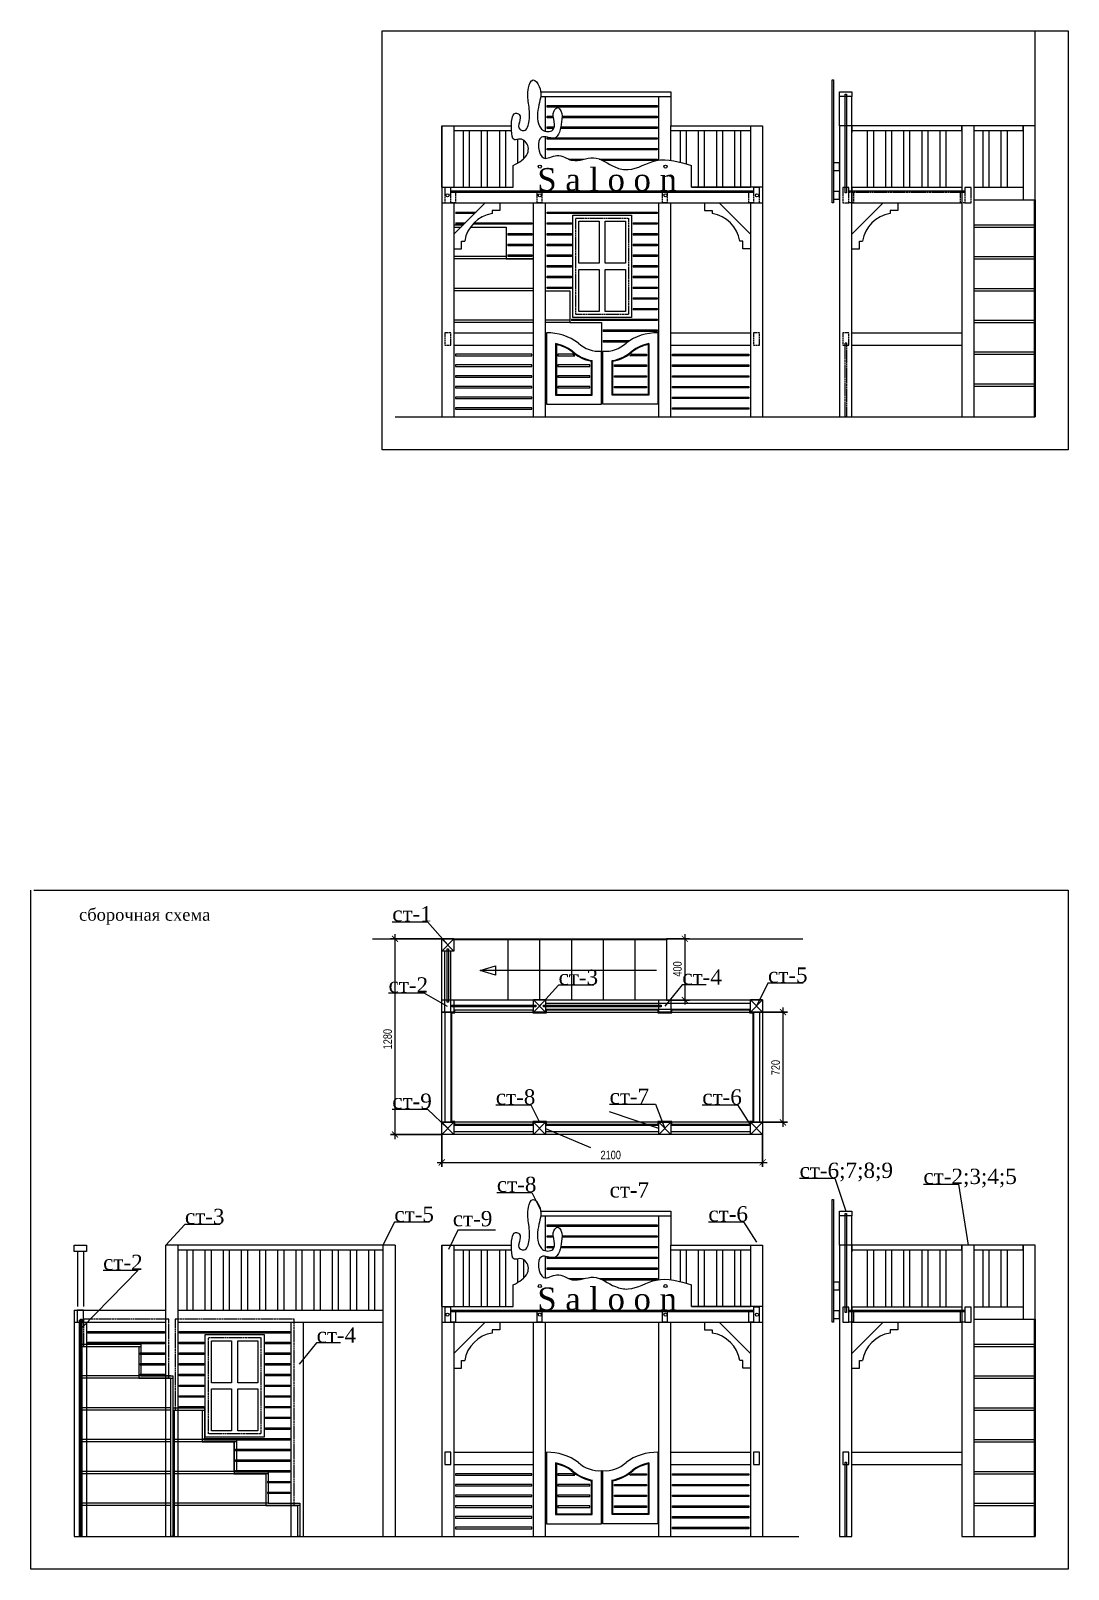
# Model space of a CAD drawing. Header units: millimetres. Extents: x -5205 to 16433, y 55921 to 73570.
# Drawn here: x 9643 to 16433, y 63508 to 73570 of the extents above; entities that cross this region are included whole.
import ezdxf

# ---------------------------------------------------------------- set-up
doc = ezdxf.new("R2010")
doc.units = ezdxf.units.MM
doc.linetypes.add('ACAD_ISO02W100', pattern=[15, 12, -3])
for name, color, linetype, lineweight in [('Невидимый контур', 141, 'ACAD_ISO02W100', 15), ('Размеры', 7, 'Continuous', 15), ('Размеры @ 20', 7, 'Continuous', 15)]:
    doc.layers.add(name, color=color, linetype=linetype, lineweight=lineweight)
doc.styles.add('SFGOST', font='sfGOSTb.shx', dxfattribs={"width": 0.8})
doc.styles.add('TIMES', font='TIMES.TTF')
doc.dimstyles.new('ALEX', dxfattribs={"dimtxt": 2.8, "dimasz": 2, "dimexe": 1.5, "dimexo": 0, "dimgap": 1, "dimtad": 1, "dimrnd": 0.001, "dimdsep": 46, "dimtxsty": 'SFGOST', "dimblk": 'ARCHTICK', "dimcen": 0, "dimdle": 1.5, "dimclrd": 1, "dimclre": 1, "dimadec": 4, "dimazin": 0, "dimtfac": 1, "dimtmove": 0, "dimatfit": 0, "dimfxl": 1, "dimtvp": 1.75, "dimtolj": 1, "dimlwd": -1, "dimarcsym": 2})

msp = doc.modelspace()

# ---------------------------------------------------------------- texts
at = {"layer": 'Размеры', "attachment_point": 1, "style": 'TIMES'}
for s, insert, char_height in [('S a l o o n', (12959.105, 72672.347), 150), ('сборочная схема', (9959.708, 67829.387), 80), ('ст-1', (12009.289, 67845.155), 100), ('ст-3', (13097.643, 67429.769), 100), ('ст-4', (13907.458, 67431.345), 100), ('ст-5', (14468.124, 67444.075), 100), ('ст-2', (11984.962, 67379.598), 100), ('ст-9', (12009.289, 66619.171), 100), ('ст-8', (12686.818, 66646.942), 100), ('ст-7', (13431.556, 66650.982), 100), ('ст-6', (14038.199, 66646.942), 100), ('ст-6;7;8;9', (14674.861, 66167.125), 100), ('ст-2;3;4;5', (15485.422, 66127.642), 100), ('ст-8', (12693.771, 66075.106), 100), ('ст-7', (13431.556, 66039.146), 100), ('ст-3', (10652.398, 65865.333), 100), ('ст-5', (12022.88, 65879.639), 100), ('ст-9', (12405.383, 65851.034), 100), ('ст-6', (14078.199, 65882.507), 100), ('ст-2', (10117.181, 65565.032), 100), ('S a l o o n', (12959.105, 65350.929), 150), ('ст-4', (11514.283, 65089.896), 100)]:
    msp.add_mtext(s, dxfattribs=dict(at, insert=insert, char_height=char_height))

# ---------------------------------------------------------------- blocks, each defined once
blk = doc.blocks.new('_ArchTick')
at = {"color": 0, "linetype": 'ByBlock', "const_width": 0.15}
blk.add_lwpolyline([(-0.5, -0.5), (0.5, 0.5)], dxfattribs=at)
blk = doc.blocks.new('*D774')
at = {"layer": 'Defpoints', "color": 0}
for p in [(12333, 67631), (12027, 66351), (12333, 66351)]:
    blk.add_point(p, dxfattribs=at)
at = {"layer": 'Размеры', "color": 1, "lineweight": -2}
for p, q in [((12333, 67631), (11997, 67631)), ((12333, 66351), (11997, 66351))]:
    blk.add_line(p, q, dxfattribs=at)
at = {"layer": 'Размеры', "color": 1}
blk.add_line((12027, 67661), (12027, 66321), dxfattribs=at)
at = {"layer": 'Размеры', "color": 1, "xscale": 40, "yscale": 40, "zscale": 40}
for p, rotation in [((12027, 67631), 90), ((12027, 66351), 270)]:
    blk.add_blockref('_ArchTick', p, dxfattribs=dict(at, rotation=rotation))
at = {"layer": 'Размеры', "color": 0, "insert": (11979, 66975), "char_height": 56, "attachment_point": 5, "rotation": 90, "style": 'SFGOST'}
blk.add_mtext('\\A1;1280', dxfattribs=at)
blk = doc.blocks.new('*D775')
at = {"layer": 'Defpoints', "color": 0}
for p in [(12333, 66351), (14433, 66351), (14433, 66169)]:
    blk.add_point(p, dxfattribs=at)
at = {"layer": 'Размеры', "color": 1, "lineweight": -2}
for p, q in [((12333, 66351), (12333, 66139)), ((14433, 66351), (14433, 66139))]:
    blk.add_line(p, q, dxfattribs=at)
at = {"layer": 'Размеры', "color": 1}
blk.add_line((12303, 66169), (14463, 66169), dxfattribs=at)
at = {"layer": 'Размеры', "color": 1, "xscale": 40, "yscale": 40, "zscale": 40, "rotation": 180}
blk.add_blockref('_ArchTick', (12333, 66169), dxfattribs=at)
at = {"layer": 'Размеры', "color": 1, "xscale": 40, "yscale": 40, "zscale": 40}
blk.add_blockref('_ArchTick', (14433, 66169), dxfattribs=at)
at = {"layer": 'Размеры', "color": 0, "insert": (13439, 66217), "char_height": 56, "attachment_point": 5, "style": 'SFGOST'}
blk.add_mtext('\\A1;2100', dxfattribs=at)
blk = doc.blocks.new('*D776')
at = {"layer": 'Defpoints', "color": 0}
for p in [(13805, 67631), (13805, 67231), (13924, 67231)]:
    blk.add_point(p, dxfattribs=at)
at = {"layer": 'Размеры', "color": 1, "lineweight": -2}
for p, q in [((13805, 67631), (13954, 67631)), ((13805, 67231), (13954, 67231))]:
    blk.add_line(p, q, dxfattribs=at)
at = {"layer": 'Размеры', "color": 1}
blk.add_line((13924, 67661), (13924, 67201), dxfattribs=at)
at = {"layer": 'Размеры', "color": 1, "xscale": 40, "yscale": 40, "zscale": 40}
for p, rotation in [((13924, 67631), 90), ((13924, 67231), 270)]:
    blk.add_blockref('_ArchTick', p, dxfattribs=dict(at, rotation=rotation))
at = {"layer": 'Размеры', "color": 0, "insert": (13876, 67434), "char_height": 56, "attachment_point": 5, "rotation": 90, "style": 'SFGOST'}
blk.add_mtext('\\A1;400', dxfattribs=at)
blk = doc.blocks.new('*D777')
at = {"layer": 'Defpoints', "color": 0}
for p in [(14433, 67151), (14433, 66431), (14566, 66431)]:
    blk.add_point(p, dxfattribs=at)
at = {"layer": 'Размеры', "color": 1, "lineweight": -2}
for p, q in [((14433, 67151), (14596, 67151)), ((14433, 66431), (14596, 66431))]:
    blk.add_line(p, q, dxfattribs=at)
at = {"layer": 'Размеры', "color": 1}
blk.add_line((14566, 67181), (14566, 66401), dxfattribs=at)
at = {"layer": 'Размеры', "color": 1, "xscale": 40, "yscale": 40, "zscale": 40}
for p, rotation in [((14566, 67151), 90), ((14566, 66431), 270)]:
    blk.add_blockref('_ArchTick', p, dxfattribs=dict(at, rotation=rotation))
at = {"layer": 'Размеры', "color": 0, "insert": (14518, 66789), "char_height": 56, "attachment_point": 5, "rotation": 90, "style": 'SFGOST'}
blk.add_mtext('\\A1;720', dxfattribs=at)

# ---------------------------------------------------------------- dimensions: what is measured, and where the dimension line sits
at = {"layer": 'Размеры @ 20'}
for base, p1, p2, picture, middle in [((12027.084, 66351.345), (12333.214, 67631.345), (12333.214, 66351.345), '*D774', (12027.084, 66974.582)), ((13924.276, 67231.345), (13805.214, 67631.345), (13805.214, 67231.345), '*D776', (13924.276, 67434.149)), ((14566.212, 66431.345), (14433.214, 67151.345), (14433.214, 66431.345), '*D777', (14566.212, 66788.793))]:
    dim = msp.add_linear_dim(base=base, p1=p1, p2=p2, angle=90, dimstyle='ALEX', override={"dimscale": 20, "dimtix": 0, "dimtofl": 1, "dimtmove": 0, "dimatfit": 0}, dxfattribs=at)
    dim.commit()
    dim.dimension.update_dxf_attribs({"geometry": picture, "text_midpoint": middle, "dimtype": 128})
dim = msp.add_linear_dim(base=(14433.214, 66168.78), p1=(12333.214, 66351.345), p2=(14433.214, 66351.345), dimstyle='ALEX', override={"dimscale": 20, "dimtix": 0, "dimtofl": 1, "dimtmove": 0, "dimatfit": 0}, dxfattribs=at)
dim.commit()
dim.dimension.update_dxf_attribs({"geometry": '*D775', "text_midpoint": (13438.63, 66168.78), "dimtype": 128})

# ---------------------------------------------------------------- linework, layer by layer
at = {"layer": 'Невидимый контур'}
for p, q in [((14997.146, 72514.327), (15757.146, 72514.327)), ((9987.97, 64964.909), (10007.97, 64964.909)), ((10587.97, 64548.909), (10607.97, 64548.909))]:
    msp.add_line(p, q, dxfattribs=at)
for points in [[(12393.214, 72444.327), (12393.214, 72544.327), (12353.214, 72544.327), (12353.214, 72444.327), (12393.214, 72444.327)], [(12393.214, 72444.327), (12393.214, 72514.327), (12423.214, 72514.327), (12423.214, 72444.327), (12393.214, 72444.327)], [(12958.214, 72444.327), (12958.214, 72514.327), (12988.214, 72514.327), (12988.214, 72444.327), (12958.214, 72444.327)], [(13778.214, 72444.327), (13778.214, 72514.327), (13808.214, 72514.327), (13808.214, 72444.327), (13778.214, 72444.327)], [(14343.214, 72444.327), (14343.214, 72514.327), (14373.214, 72514.327), (14373.214, 72444.327), (14343.214, 72444.327)], [(14413.214, 72444.327), (14413.214, 72544.327), (14373.214, 72544.327), (14373.214, 72444.327), (14413.214, 72444.327)], [(14997.146, 72444.327), (14997.146, 72544.327), (14957.146, 72544.327), (14957.146, 72444.327), (14997.146, 72444.327)], [(14997.146, 72444.327), (14997.146, 72514.327), (15027.146, 72514.327), (15027.146, 72444.327), (14997.146, 72444.327)], [(15727.146, 72444.327), (15727.146, 72514.327), (15757.146, 72514.327), (15757.146, 72444.327), (15727.146, 72444.327)], [(15797.146, 72444.327), (15797.146, 72544.327), (15757.146, 72544.327), (15757.146, 72444.327), (15797.146, 72444.327)], [(13555.214, 71714.327), (13211.214, 71714.327), (13211.214, 72344.327), (13555.214, 72344.327)], [(12393.214, 71514.327), (12393.214, 71594.327), (12353.214, 71594.327), (12353.214, 71514.327), (12393.214, 71514.327)], [(14413.214, 71514.327), (14413.214, 71594.327), (14373.214, 71594.327), (14373.214, 71514.327), (14413.214, 71514.327)], [(14997.146, 71514.327), (14997.146, 71594.327), (14957.146, 71594.327), (14957.146, 71514.327), (14997.146, 71514.327)], [(14977.146, 71044.327), (14972.146, 71044.327), (14972.146, 71514.327), (14972.146, 71529.327), (14982.146, 71529.327), (14982.146, 71044.327)], [(11149.97, 64392.909), (10805.97, 64392.909), (10805.97, 65022.909), (11149.97, 65022.909)]]:
    msp.add_lwpolyline(points, close=True, dxfattribs=at)
for points in [[(10527.97, 64756.909), (10547.97, 64756.909), (10547.97, 65122.909), (10547.97, 65142.909), (10007.97, 65142.909), (9987.97, 65142.909), (9987.97, 64964.909)], [(11347.97, 63924.909), (11367.97, 63924.909), (11367.97, 65122.909), (11367.97, 65142.909), (10607.97, 65142.909), (10587.97, 65142.909), (10587.97, 64548.909)]]:
    msp.add_lwpolyline(points, dxfattribs=at)
at = {"layer": 'Размеры'}
for p, q in [((16217.146, 72948.327), (16217.146, 73570.173)), ((13013.214, 72912.411), (13013.214, 73140.927)), ((13753.214, 72723.87), (13753.214, 73140.927)), ((14937.146, 72948.327), (14937.146, 73140.927)), ((15017.146, 72948.327), (15017.146, 73140.927)), ((12333.214, 72948.327), (12333.214, 71044.327)), ((12413.214, 72948.327), (12413.214, 72548.327)), ((12472.555, 72918.327), (12472.555, 72548.327)), ((12512.555, 72918.327), (12512.555, 72548.327)), ((12591.356, 72918.327), (12591.356, 72548.327)), ((12631.356, 72918.327), (12631.356, 72548.327)), ((12710.157, 72918.327), (12710.157, 72548.327)), ((12750.157, 72918.327), (12750.157, 72548.327)), ((12828.958, 72859.054), (12828.958, 72705.004)), ((12868.958, 72854.729), (12868.958, 72732.96)), ((13013.214, 72735.365), (13013.214, 72875.727)), ((13833.214, 72723.011), (13833.214, 72948.327)), ((13892.555, 72918.327), (13892.555, 72710.938)), ((13932.555, 72918.327), (13932.555, 72699.761)), ((14011.356, 72918.327), (14011.356, 72548.327)), ((14051.356, 72918.327), (14051.356, 72548.327)), ((14130.157, 72918.327), (14130.157, 72548.327)), ((14170.157, 72918.327), (14170.157, 72548.327)), ((14248.958, 72918.327), (14248.958, 72548.327)), ((14288.958, 72918.327), (14288.958, 72548.327)), ((14353.214, 72948.327), (14353.214, 72548.327)), ((14433.214, 72948.327), (14433.214, 71044.327)), ((15017.146, 72944.327), (15017.146, 72904.327)), ((15117.686, 72918.327), (15117.686, 72544.327)), ((15157.686, 72918.327), (15157.686, 72544.327)), ((15236.487, 72918.327), (15236.487, 72544.327)), ((15276.487, 72918.327), (15276.487, 72544.327)), ((15355.288, 72918.327), (15355.288, 72544.327)), ((15395.288, 72918.327), (15395.288, 72544.327)), ((15474.089, 72918.327), (15474.089, 72544.327)), ((15514.089, 72918.327), (15514.089, 72544.327)), ((15592.89, 72918.327), (15592.89, 72544.327)), ((15632.89, 72918.327), (15632.89, 72544.327)), ((15737.146, 72944.327), (15737.146, 72904.327)), ((15874.089, 72918.327), (15874.089, 72544.327)), ((15914.089, 72918.327), (15914.089, 72544.327)), ((15992.89, 72918.327), (15992.89, 72544.327)), ((16032.89, 72918.327), (16032.89, 72544.327)), ((12413.214, 72548.327), (12800.142, 72548.327)), ((13968.098, 72548.327), (14353.214, 72548.327)), ((12393.214, 72524.327), (14373.214, 72524.327)), ((12393.214, 72514.327), (14373.214, 72514.327)), ((15017.146, 72544.327), (15017.146, 72444.327)), ((15737.146, 72544.327), (15017.146, 72544.327)), ((15737.146, 72544.327), (15737.146, 72444.327)), ((16137.146, 72544.327), (15817.146, 72544.327)), ((15817.146, 72464.327), (16137.146, 72464.327)), ((15817.146, 72464.327), (16217.146, 72464.327)), ((16137.146, 72544.327), (16137.146, 72464.327)), ((16211.146, 72464.327), (16211.146, 71044.327)), ((16217.146, 72464.327), (16217.146, 71044.327)), ((12333.214, 72444.327), (14433.214, 72444.327)), ((12413.214, 72444.327), (12413.214, 71044.327)), ((12413.214, 72239.804), (12617.737, 72444.327)), ((12933.214, 71044.327), (12933.214, 72444.327)), ((13013.214, 71044.327), (13013.214, 72444.327)), ((13753.214, 71044.327), (13753.214, 72444.327)), ((13833.214, 71044.327), (13833.214, 72444.327)), ((14353.214, 72239.804), (14148.692, 72444.327)), ((14353.214, 72444.327), (14353.214, 71044.327)), ((15017.146, 72444.327), (15737.146, 72444.327)), ((15017.146, 72239.804), (15221.669, 72444.327)), ((13181.214, 72314.327), (13181.214, 72304.327)), ((13585.214, 72314.327), (13585.214, 72304.327)), ((15817.146, 72301.327), (16211.146, 72301.327)), ((15817.146, 72286.327), (16211.146, 72286.327)), ((12765.214, 72244.327), (12765.214, 72234.327)), ((12765.214, 72174.327), (12765.214, 72164.327)), ((13181.214, 72244.327), (13181.214, 72234.327)), ((13181.214, 72174.327), (13181.214, 72164.327)), ((13585.214, 72244.327), (13585.214, 72234.327)), ((13585.214, 72174.327), (13585.214, 72164.327)), ((15017.146, 72144.327), (15017.146, 72239.804)), ((12755.214, 72093.327), (12413.214, 72093.327)), ((12933.214, 72078.327), (12413.214, 72078.327)), ((12765.214, 72104.327), (12765.214, 72094.327)), ((13181.214, 72104.327), (13181.214, 72094.327)), ((13585.214, 72104.327), (13585.214, 72094.327)), ((15817.146, 72093.327), (16211.146, 72093.327)), ((15817.146, 72078.327), (16211.146, 72078.327)), ((13181.214, 72034.327), (13181.214, 72024.327)), ((13181.214, 71964.327), (13181.214, 71954.327)), ((13585.214, 72034.327), (13585.214, 72024.327)), ((13585.214, 71964.327), (13585.214, 71954.327)), ((12933.214, 71885.327), (12413.214, 71885.327)), ((12933.214, 71870.327), (12413.214, 71870.327)), ((13170.433, 71870.327), (13171.214, 71870.327)), ((13181.214, 71894.327), (13181.214, 71884.327)), ((13585.214, 71894.327), (13585.214, 71884.327)), ((15817.146, 71885.327), (16211.146, 71885.327)), ((15817.146, 71870.327), (16211.146, 71870.327)), ((13585.214, 71824.327), (13585.214, 71814.327)), ((13585.214, 71754.327), (13585.214, 71744.327)), ((12933.214, 71677.327), (12413.214, 71677.327)), ((12933.214, 71662.327), (12413.214, 71662.327)), ((13170.49, 71677.327), (13013.214, 71677.327)), ((13170.433, 71662.327), (13013.214, 71662.327)), ((13181.214, 71684.327), (13181.214, 71674.327)), ((15817.146, 71677.327), (16211.146, 71677.327)), ((15817.146, 71662.327), (16211.146, 71662.327)), ((12413.214, 71594.327), (12933.214, 71594.327)), ((13389.214, 71614.327), (13389.214, 71604.327)), ((13389.214, 71544.327), (13389.214, 71534.327)), ((13833.214, 71594.327), (14353.214, 71594.327)), ((15017.146, 71594.327), (15737.146, 71594.327)), ((15737.146, 71594.327), (15737.146, 71514.327)), ((12413.214, 71514.327), (12933.214, 71514.327)), ((13833.214, 71514.327), (14353.214, 71514.327)), ((15017.146, 71514.327), (15737.146, 71514.327)), ((15817.146, 71469.327), (16211.146, 71469.327)), ((15817.146, 71454.327), (16211.146, 71454.327)), ((15817.146, 71261.327), (16211.146, 71261.327)), ((15817.146, 71246.327), (16211.146, 71246.327)), ((12027.97, 71044.327), (16211.146, 71044.327)), ((15802.146, 71044.327), (16217.146, 71044.327)), ((11879.679, 67631.345), (14696.061, 67631.345)), ((12333.214, 67631.345), (13674.789, 67631.345)), ((12765.214, 67631.345), (12765.214, 67231.345)), ((12973.214, 67631.345), (12973.214, 67231.345)), ((13181.214, 67631.345), (13181.214, 67231.345)), ((13389.214, 67631.345), (13389.214, 67231.345)), ((13597.214, 67631.345), (13597.214, 67231.345)), ((13805.214, 67231.345), (13805.214, 67631.345)), ((12353.214, 67151.345), (12353.214, 67551.345)), ((12393.214, 67151.345), (12393.214, 67551.345)), ((12333.214, 67231.345), (14433.214, 67231.345)), ((13833.214, 67231.345), (14433.214, 67231.345)), ((12333.214, 67151.345), (14433.214, 67151.345)), ((12353.214, 67151.345), (12353.214, 66431.345)), ((12393.214, 67151.345), (12393.214, 66431.345)), ((13013.214, 67211.345), (14353.214, 67211.345)), ((13013.214, 67171.345), (14353.214, 67171.345)), ((14373.214, 67151.345), (14373.214, 66431.345)), ((14413.214, 67151.345), (14413.214, 66431.345)), ((12413.214, 66411.345), (12933.214, 66411.345)), ((13013.214, 66411.345), (13753.214, 66411.345)), ((13753.214, 66391.345), (13431.556, 66499.031)), ((13833.214, 66411.345), (14353.214, 66411.345)), ((12413.214, 66371.345), (12933.214, 66371.345)), ((13013.214, 66391.345), (13306.931, 66266.475)), ((13013.214, 66371.345), (13753.214, 66371.345)), ((13833.214, 66371.345), (14353.214, 66371.345)), ((13013.214, 65590.994), (13013.214, 65819.509)), ((13753.214, 65402.452), (13753.214, 65819.509)), ((14937.146, 65626.909), (14937.146, 65819.509)), ((15017.146, 65626.909), (15017.146, 65819.509)), ((10527.97, 63722.909), (10527.97, 65626.909)), ((12027.97, 65626.909), (10527.97, 65626.909)), ((10607.97, 63722.909), (10607.97, 65626.909)), ((11947.97, 65626.909), (11947.97, 63722.909)), ((12027.97, 65626.909), (12027.97, 63722.909)), ((12333.214, 65626.909), (12333.214, 63722.909)), ((12413.214, 65626.909), (12413.214, 65226.909)), ((13833.214, 65401.593), (13833.214, 65626.909)), ((14353.214, 65626.909), (14353.214, 65226.909)), ((14433.214, 65626.909), (14433.214, 63722.909)), ((15017.146, 65622.909), (15017.146, 65582.909)), ((15737.146, 65622.909), (15737.146, 65582.909)), ((9949.039, 65586.909), (9949.039, 65226.909)), ((9989.039, 65586.909), (9989.039, 65226.909)), ((10664.98, 65596.909), (10664.98, 65202.909)), ((10704.98, 65596.909), (10704.98, 65202.909)), ((10783.781, 65596.909), (10783.781, 65202.909)), ((10823.781, 65596.909), (10823.781, 65202.909)), ((10902.582, 65596.909), (10902.582, 65202.909)), ((10942.582, 65596.909), (10942.582, 65202.909)), ((11021.383, 65596.909), (11021.383, 65202.909)), ((11061.383, 65596.909), (11061.383, 65202.909)), ((11140.184, 65596.909), (11140.184, 65202.909)), ((11180.184, 65596.909), (11180.184, 65202.909)), ((11258.985, 65596.909), (11258.985, 65202.909)), ((11298.985, 65596.909), (11298.985, 65202.909)), ((11377.786, 65596.909), (11377.786, 65202.909)), ((11417.786, 65596.909), (11417.786, 65202.909)), ((11496.587, 65596.909), (11496.587, 65202.909)), ((11536.587, 65596.909), (11536.587, 65202.909)), ((11615.388, 65596.909), (11615.388, 65202.909)), ((11655.388, 65596.909), (11655.388, 65202.909)), ((11734.189, 65596.909), (11734.189, 65202.909)), ((11774.189, 65596.909), (11774.189, 65202.909)), ((11852.99, 65596.909), (11852.99, 65202.909)), ((11892.99, 65596.909), (11892.99, 65202.909)), ((12472.555, 65596.909), (12472.555, 65226.909)), ((12512.555, 65596.909), (12512.555, 65226.909)), ((12591.356, 65596.909), (12591.356, 65226.909)), ((12631.356, 65596.909), (12631.356, 65226.909)), ((12710.157, 65596.909), (12710.157, 65226.909)), ((12750.157, 65596.909), (12750.157, 65226.909)), ((12828.958, 65537.637), (12828.958, 65383.586)), ((12868.958, 65533.312), (12868.958, 65411.543)), ((13013.214, 65413.948), (13013.214, 65554.309)), ((13892.555, 65596.909), (13892.555, 65389.521)), ((13932.555, 65596.909), (13932.555, 65378.343)), ((14011.356, 65596.909), (14011.356, 65226.909)), ((14051.356, 65596.909), (14051.356, 65226.909)), ((14130.157, 65596.909), (14130.157, 65226.909)), ((14170.157, 65596.909), (14170.157, 65226.909)), ((14248.958, 65596.909), (14248.958, 65226.909)), ((14288.958, 65596.909), (14288.958, 65226.909)), ((15117.686, 65596.909), (15117.686, 65222.909)), ((15157.686, 65596.909), (15157.686, 65222.909)), ((15236.487, 65596.909), (15236.487, 65222.909)), ((15276.487, 65596.909), (15276.487, 65222.909)), ((15355.288, 65596.909), (15355.288, 65222.909)), ((15395.288, 65596.909), (15395.288, 65222.909)), ((15474.089, 65596.909), (15474.089, 65222.909)), ((15514.089, 65596.909), (15514.089, 65222.909)), ((15592.89, 65596.909), (15592.89, 65222.909)), ((15632.89, 65596.909), (15632.89, 65222.909)), ((15874.089, 65596.909), (15874.089, 65222.909)), ((15914.089, 65596.909), (15914.089, 65222.909)), ((15992.89, 65596.909), (15992.89, 65222.909)), ((16032.89, 65596.909), (16032.89, 65222.909)), ((9927.97, 65202.909), (9927.97, 63722.909)), ((9927.97, 65202.909), (10527.97, 65202.909)), ((10607.97, 65202.909), (11947.97, 65202.909)), ((12393.214, 65202.909), (14373.214, 65202.909)), ((12413.214, 65226.909), (12800.142, 65226.909)), ((13968.098, 65226.909), (14353.214, 65226.909)), ((15017.146, 65222.909), (15017.146, 65122.909)), ((15737.146, 65222.909), (15017.146, 65222.909)), ((15737.146, 65222.909), (15737.146, 65122.909)), ((16137.146, 65222.909), (15817.146, 65222.909)), ((16137.146, 65222.909), (16137.146, 65142.909)), ((9927.97, 65122.909), (10527.97, 65122.909)), ((10007.97, 65122.909), (10007.97, 63722.909)), ((10347.97, 65122.909), (10483.97, 65122.909)), ((10607.97, 65122.909), (11947.97, 65122.909)), ((11347.97, 63722.909), (11347.97, 65122.909)), ((11427.97, 63722.909), (11427.97, 65122.909)), ((12333.214, 65122.909), (14433.214, 65122.909)), ((12393.214, 65192.909), (14373.214, 65192.909)), ((12413.214, 65122.909), (12413.214, 63722.909)), ((12413.214, 64918.387), (12617.737, 65122.909)), ((12933.214, 63722.909), (12933.214, 65122.909)), ((13013.214, 63722.909), (13013.214, 65122.909)), ((13753.214, 63722.909), (13753.214, 65122.909)), ((13833.214, 63722.909), (13833.214, 65122.909)), ((14353.214, 64918.387), (14148.692, 65122.909)), ((14353.214, 65122.909), (14353.214, 63722.909)), ((14997.146, 65192.909), (15757.146, 65192.909)), ((15017.146, 65122.909), (15737.146, 65122.909)), ((15017.146, 64918.387), (15221.669, 65122.909)), ((15817.146, 65142.909), (16137.146, 65142.909)), ((15817.146, 65142.909), (16217.146, 65142.909)), ((16211.146, 65142.909), (16211.146, 63722.909)), ((16217.146, 65142.909), (16217.146, 63722.909)), ((10017.97, 65062.909), (10017.97, 65052.909)), ((10017.97, 64992.909), (10017.97, 64982.909)), ((10349.97, 64964.909), (10364.97, 64964.909)), ((10359.97, 64922.909), (10359.97, 64912.909)), ((10775.97, 64992.909), (10775.97, 64982.909)), ((10775.97, 64922.909), (10775.97, 64912.909)), ((11179.97, 64992.909), (11179.97, 64982.909)), ((11179.97, 64922.909), (11179.97, 64912.909)), ((15017.146, 64822.909), (15017.146, 64918.387)), ((15817.146, 64979.909), (16211.146, 64979.909)), ((15817.146, 64964.909), (16211.146, 64964.909)), ((10359.97, 64852.909), (10359.97, 64842.909)), ((10775.97, 64852.909), (10775.97, 64842.909)), ((11179.97, 64852.909), (11179.97, 64842.909)), ((10557.97, 64771.909), (9977.97, 64771.909)), ((10557.97, 64756.909), (9977.97, 64756.909)), ((10359.97, 64782.909), (10359.97, 64772.909)), ((10557.97, 64756.909), (10572.97, 64756.909)), ((10775.97, 64782.909), (10775.97, 64772.909)), ((10775.97, 64712.909), (10775.97, 64702.909)), ((11179.97, 64782.909), (11179.97, 64772.909)), ((11179.97, 64712.909), (11179.97, 64702.909)), ((15817.146, 64771.909), (16211.146, 64771.909)), ((15817.146, 64756.909), (16211.146, 64756.909)), ((10775.97, 64642.909), (10775.97, 64632.909)), ((11179.97, 64642.909), (11179.97, 64632.909)), ((10557.97, 64563.909), (9977.97, 64563.909)), ((10557.97, 64548.909), (9977.97, 64548.909)), ((10557.97, 64558.909), (10557.97, 63722.909)), ((10572.97, 64563.909), (10572.97, 63722.909)), ((10572.97, 64558.909), (10572.97, 63722.909)), ((10572.97, 64558.909), (10572.97, 63722.909)), ((10582.189, 64548.909), (10582.189, 63722.909)), ((10765.189, 64548.909), (10780.189, 64548.909)), ((10775.97, 64572.909), (10775.97, 64562.909)), ((11179.97, 64572.909), (11179.97, 64562.909)), ((11179.97, 64502.909), (11179.97, 64492.909)), ((15817.146, 64563.909), (16211.146, 64563.909)), ((15817.146, 64548.909), (16211.146, 64548.909)), ((11179.97, 64432.909), (11179.97, 64422.909)), ((10557.97, 64355.909), (9977.97, 64355.909)), ((10557.97, 64340.909), (9977.97, 64340.909)), ((10983.97, 64355.909), (10582.97, 64355.909)), ((10988.97, 64340.909), (10582.97, 64340.909)), ((10775.97, 64362.909), (10775.97, 64352.909)), ((15817.146, 64355.909), (16211.146, 64355.909)), ((15817.146, 64340.909), (16211.146, 64340.909)), ((10983.97, 64292.909), (10983.97, 64282.909)), ((10983.97, 64222.909), (10983.97, 64212.909)), ((12413.214, 64272.909), (12933.214, 64272.909)), ((13833.214, 64272.909), (14353.214, 64272.909)), ((15017.146, 64272.909), (15737.146, 64272.909)), ((15737.146, 64272.909), (15737.146, 64192.909)), ((10557.97, 64147.909), (9977.97, 64147.909)), ((10557.97, 64132.909), (9977.97, 64132.909)), ((11191.97, 64147.909), (10582.97, 64147.909)), ((11196.97, 64132.909), (10582.97, 64132.909)), ((10983.97, 64152.909), (10983.97, 64142.909)), ((12413.214, 64192.909), (12933.214, 64192.909)), ((13833.214, 64192.909), (14353.214, 64192.909)), ((15017.146, 64192.909), (15737.146, 64192.909)), ((15817.146, 64147.909), (16211.146, 64147.909)), ((15817.146, 64132.909), (16211.146, 64132.909)), ((11191.97, 64082.909), (11191.97, 64072.909)), ((11191.97, 64012.909), (11191.97, 64002.909)), ((10557.97, 63939.909), (9977.97, 63939.909)), ((10557.97, 63924.909), (9977.97, 63924.909)), ((11196.97, 63939.909), (10582.97, 63939.909)), ((11404.97, 63924.909), (10582.97, 63924.909)), ((15817.146, 63939.909), (16211.146, 63939.909)), ((15817.146, 63924.909), (16211.146, 63924.909)), ((9927.97, 63722.909), (12027.97, 63722.909)), ((10572.97, 63722.909), (10557.97, 63722.909)), ((10582.189, 63722.909), (10572.189, 63722.909)), ((10607.97, 63722.909), (11347.97, 63722.909)), ((11404.189, 63722.909), (11389.189, 63722.909)), ((12027.97, 63722.909), (14670.343, 63722.909)), ((15802.146, 63722.909), (16217.146, 63722.909))]:
    msp.add_line(p, q, dxfattribs=at)
for points in [[(11943.473, 73570.173), (16433.14, 73570.173), (16433.14, 70829.502), (11943.473, 70829.502), (11943.473, 73570.173)], [(12982.923, 73170.927), (13833.214, 73170.927), (13833.214, 72948.327), (14433.214, 72948.327), (14433.214, 72548.327)], [(12980.167, 73140.927), (13833.214, 73140.927)], [(13064.348, 73000.927), (13023.214, 73000.927), (13023.214, 73010.927), (13063.008, 73010.927)], [(13120.698, 73010.927), (13743.214, 73010.927), (13743.214, 73000.927), (13120.585, 73000.927)], [(12333.214, 72548.327), (12333.214, 72948.327), (12788.641, 72948.327)], [(12413.214, 72918.327), (12790.645, 72918.327)], [(13066.388, 72930.927), (13023.214, 72930.927), (13023.214, 72940.927), (13069.377, 72940.927)], [(13075.64, 72870.927), (13743.214, 72870.927), (13743.214, 72860.927), (13023.214, 72860.927), (13023.214, 72870.927), (13036.986, 72870.927)], [(13112.158, 72940.927), (13743.214, 72940.927), (13743.214, 72930.927), (13110.052, 72930.927)], [(13833.214, 72918.327), (14353.214, 72918.327)], [(15817.146, 72918.327), (16137.146, 72918.327), (16137.146, 72948.327), (15737.146, 72948.327)], [(16217.146, 72464.327), (16217.146, 72948.327), (16137.146, 72948.327), (16137.146, 72464.327)], [(12335.025, 72548.327), (12800.142, 72548.327), (12800.142, 72688.917)], [(13163.553, 72730.927), (13265.75, 72730.927)], [(13180.123, 72724.922), (13238.949, 72724.922)], [(13362.745, 72730.927), (13743.214, 72730.927), (13743.214, 72720.927), (13385.312, 72720.927)], [(14433.214, 72548.327), (13968.098, 72548.327), (13968.098, 72688.917)], [(14997.146, 72514.327), (14997.146, 72524.327), (15757.146, 72524.327)], [(12423.214, 72384.327), (12557.737, 72384.327)], [(12547.737, 72374.327), (12423.214, 72374.327)], [(12713.214, 72444.327), (12713.214, 72394.327), (12663.214, 72394.327), (12663.214, 72374.327)], [(14053.214, 72444.327), (14053.214, 72394.327), (14103.214, 72394.327), (14103.214, 72374.327)], [(15317.146, 72444.327), (15317.146, 72394.327), (15267.146, 72394.327), (15267.146, 72374.327)], [(12413.214, 72301.327), (12474.737, 72301.327)], [(12413.214, 72286.327), (12459.737, 72286.327)], [(12413.214, 72286.327), (12459.737, 72286.327)], [(12423.214, 72314.327), (12487.737, 72314.327)], [(12477.737, 72304.327), (12423.214, 72304.327)], [(12521.385, 72286.327), (12755.214, 72286.327), (12755.214, 72093.327)], [(12521.385, 72286.327), (12755.214, 72286.327), (12755.214, 72078.327), (12933.214, 72078.327)], [(12545.346, 72314.327), (12923.214, 72314.327), (12923.214, 72304.327), (12535.828, 72304.327)], [(13181.214, 72304.327), (13023.214, 72304.327), (13023.214, 72314.327), (13181.214, 72314.327)], [(13231.214, 72049.327), (13231.214, 72324.327), (13363.214, 72324.327)], [(13403.214, 72324.327), (13535.214, 72324.327), (13535.214, 72049.327)], [(13585.214, 72314.327), (13743.214, 72314.327), (13743.214, 72304.327), (13585.214, 72304.327)], [(12413.214, 72144.327), (12463.214, 72144.327), (12463.214, 72194.327), (12483.214, 72194.327)], [(12765.214, 72244.327), (12923.214, 72244.327), (12923.214, 72234.327), (12765.214, 72234.327)], [(12765.214, 72174.327), (12923.214, 72174.327), (12923.214, 72164.327), (12765.214, 72164.327)], [(13181.214, 72234.327), (13023.214, 72234.327), (13023.214, 72244.327), (13181.214, 72244.327)], [(13181.214, 72164.327), (13023.214, 72164.327), (13023.214, 72174.327), (13181.214, 72174.327)], [(13585.214, 72244.327), (13743.214, 72244.327), (13743.214, 72234.327), (13585.214, 72234.327)], [(13585.214, 72174.327), (13743.214, 72174.327), (13743.214, 72164.327), (13585.214, 72164.327)], [(14353.214, 72144.327), (14303.214, 72144.327), (14303.214, 72194.327), (14283.214, 72194.327)], [(15017.146, 72144.327), (15067.146, 72144.327), (15067.146, 72194.327), (15087.146, 72194.327)], [(12755.214, 72078.327), (12933.214, 72078.327)], [(12765.214, 72104.327), (12923.214, 72104.327), (12923.214, 72094.327), (12765.214, 72094.327)], [(13181.214, 72094.327), (13023.214, 72094.327), (13023.214, 72104.327), (13181.214, 72104.327)], [(13585.214, 72104.327), (13743.214, 72104.327), (13743.214, 72094.327), (13585.214, 72094.327)], [(13181.214, 72024.327), (13023.214, 72024.327), (13023.214, 72034.327), (13181.214, 72034.327)], [(13181.214, 71954.327), (13023.214, 71954.327), (13023.214, 71964.327), (13181.214, 71964.327)], [(13363.214, 71734.327), (13231.214, 71734.327), (13231.214, 72009.327)], [(13535.214, 72009.327), (13535.214, 71734.327), (13403.214, 71734.327)], [(13585.214, 72034.327), (13743.214, 72034.327), (13743.214, 72024.327), (13585.214, 72024.327)], [(13585.214, 71964.327), (13743.214, 71964.327), (13743.214, 71954.327), (13585.214, 71954.327)], [(13013.214, 71870.327), (13171.214, 71870.327), (13171.214, 71662.327), (13379.214, 71662.327), (13379.214, 71454.327), (13388.214, 71454.327)], [(13013.214, 71870.327), (13171.214, 71870.327), (13170.433, 71662.327)], [(13181.214, 71884.327), (13023.214, 71884.327), (13023.214, 71894.327), (13181.214, 71894.327)], [(13585.214, 71894.327), (13743.214, 71894.327), (13743.214, 71884.327), (13585.214, 71884.327)], [(13585.214, 71824.327), (13743.214, 71824.327), (13743.214, 71814.327), (13585.214, 71814.327)], [(13585.214, 71754.327), (13743.214, 71754.327), (13743.214, 71744.327), (13585.214, 71744.327)], [(13170.433, 71662.327), (13378.433, 71662.327), (13378.433, 71469.327)], [(13181.214, 71684.327), (13743.214, 71684.327), (13743.214, 71674.327), (13181.214, 71674.327)], [(13018.214, 71594.53), (13018.214, 71127.224), (13378.214, 71127.224), (13378.214, 71475.013)], [(13748.214, 71594.489), (13748.214, 71127.224), (13388.214, 71127.224), (13388.214, 71475.013)], [(13389.214, 71614.327), (13743.214, 71614.327), (13743.214, 71604.327), (13389.214, 71604.327)], [(13389.214, 71544.327), (13563.905, 71544.327)], [(12923.214, 71454.327), (12423.214, 71454.327), (12423.214, 71444.327), (12923.214, 71444.327)], [(13078.214, 71525.347), (13078.214, 71187.224), (13318.214, 71187.224), (13318.214, 71413.728)], [(13083.214, 71518.414), (13083.214, 71192.224), (13313.214, 71192.224), (13313.214, 71408.595)], [(13548.76, 71534.327), (13389.214, 71534.327)], [(13688.214, 71525.347), (13688.214, 71187.224), (13448.214, 71187.224), (13448.214, 71413.728)], [(13683.214, 71518.414), (13683.214, 71192.224), (13453.214, 71192.224), (13453.214, 71408.595)], [(13843.214, 71454.327), (14343.214, 71454.327), (14343.214, 71444.327), (13843.214, 71444.327)], [(13748.214, 71246.327), (13753.214, 71246.327)], [(9663.325, 67948.756), (16433.14, 67948.756), (16433.14, 63508.084), (9643.473, 63508.084), (9643.473, 67948.756)], [(12009.289, 67743.136), (12239.281, 67743.136), (12373.214, 67591.345)], [(14433.214, 67231.345), (14433.214, 66431.345), (12333.214, 66431.345), (12333.214, 67631.345), (13833.214, 67631.345)], [(12333.214, 67551.345), (12413.214, 67631.345), (12333.214, 67631.345), (12413.214, 67551.345)], [(13737.733, 67425.034), (12584.308, 67425.034), (12685.02, 67454.978), (12685.02, 67392.46), (12584.308, 67425.034)], [(13327.636, 67327.75), (13097.643, 67327.75), (12973.214, 67191.345)], [(14063.207, 67329.326), (13907.458, 67329.326), (13793.214, 67190.049)], [(14698.117, 67342.056), (14468.124, 67342.056), (14393.214, 67191.345)], [(11984.962, 67277.579), (12214.955, 67277.579), (12368.888, 67189.721)], [(12933.214, 67151.345), (13013.214, 67231.345), (12933.214, 67231.345), (13013.214, 67151.345)], [(14353.214, 67151.345), (14433.214, 67231.345), (14353.214, 67231.345), (14433.214, 67151.345)], [(12009.289, 66517.153), (12239.281, 66517.153), (12373.214, 66391.345)], [(12686.818, 66544.923), (12916.811, 66544.923), (12973.214, 66431.345)], [(13431.556, 66548.963), (13732.799, 66548.963), (13793.214, 66391.345)], [(14038.199, 66544.923), (14268.192, 66544.923), (14353.214, 66411.345)], [(14353.214, 66351.345), (12333.214, 66351.345), (12333.214, 66431.345)], [(12333.214, 66351.345), (12413.214, 66431.345), (12333.214, 66431.345), (12413.214, 66351.345)], [(12933.214, 66351.345), (13013.214, 66431.345), (12933.214, 66431.345), (13013.214, 66351.345)], [(13753.214, 66351.345), (13833.214, 66431.345), (13753.214, 66431.345), (13833.214, 66351.345)], [(14353.214, 66351.345), (14433.214, 66431.345), (14353.214, 66431.345), (14433.214, 66351.345)], [(14674.861, 66065.106), (14904.854, 66065.106), (14977.146, 65849.509)], [(15485.422, 66025.623), (15715.415, 66025.623), (15777.146, 65626.909)], [(12693.771, 65973.087), (12923.764, 65973.087), (12980.167, 65859.509)], [(12980.167, 65819.509), (13833.214, 65819.509)], [(12982.923, 65849.509), (13833.214, 65849.509), (13833.214, 65626.909), (14433.214, 65626.909), (14433.214, 65226.909)], [(10882.391, 65763.315), (10652.398, 65763.315), (10527.97, 65626.909)], [(12252.873, 65777.62), (12022.88, 65777.62), (11947.97, 65626.909)], [(12684.498, 65725.242), (12437.377, 65725.242), (12378.213, 65599.434)], [(14078.199, 65780.488), (14308.192, 65780.488), (14393.214, 65646.909)], [(12333.214, 65226.909), (12333.214, 65626.909), (12788.641, 65626.909)], [(13064.348, 65679.509), (13023.214, 65679.509), (13023.214, 65689.509), (13063.008, 65689.509)], [(13066.388, 65609.509), (13023.214, 65609.509), (13023.214, 65619.509), (13069.377, 65619.509)], [(13112.158, 65619.509), (13743.214, 65619.509), (13743.214, 65609.509), (13110.052, 65609.509)], [(13120.698, 65689.509), (13743.214, 65689.509), (13743.214, 65679.509), (13120.585, 65679.509)], [(15817.146, 65596.909), (16137.146, 65596.909), (16137.146, 65626.909), (15737.146, 65626.909)], [(16217.146, 65142.909), (16217.146, 65626.909), (16137.146, 65626.909), (16137.146, 65142.909)], [(10607.97, 65596.909), (11947.97, 65596.909)], [(12413.214, 65596.909), (12790.645, 65596.909)], [(13075.64, 65549.509), (13743.214, 65549.509), (13743.214, 65539.509), (13023.214, 65539.509), (13023.214, 65549.509), (13036.986, 65549.509)], [(13833.214, 65596.909), (14353.214, 65596.909)], [(10117.181, 65463.014), (10347.174, 65463.014), (9977.97, 65086.14)], [(13163.553, 65409.509), (13265.75, 65409.509)], [(13362.745, 65409.509), (13743.214, 65409.509), (13743.214, 65399.509), (13385.312, 65399.509)], [(12335.025, 65226.909), (12800.142, 65226.909), (12800.142, 65367.499)], [(13180.123, 65403.504), (13238.949, 65403.504)], [(14433.214, 65226.909), (13968.098, 65226.909), (13968.098, 65367.499)], [(14997.146, 65192.909), (14997.146, 65202.909), (15757.146, 65202.909)], [(12713.214, 65122.909), (12713.214, 65072.909), (12663.214, 65072.909), (12663.214, 65052.909)], [(14053.214, 65122.909), (14053.214, 65072.909), (14103.214, 65072.909), (14103.214, 65052.909)], [(15317.146, 65122.909), (15317.146, 65072.909), (15267.146, 65072.909), (15267.146, 65052.909)], [(10017.97, 65062.909), (10517.97, 65062.909), (10517.97, 65052.909), (10017.97, 65052.909)], [(10825.97, 64727.909), (10825.97, 65002.909), (10957.97, 65002.909)], [(10997.97, 65002.909), (11129.97, 65002.909), (11129.97, 64727.909)], [(9977.97, 64979.909), (10364.97, 64979.909), (10364.97, 64771.909), (10572.97, 64771.909), (10572.97, 64558.909)], [(9977.97, 64964.909), (10349.97, 64964.909), (10349.97, 64771.909)], [(10007.97, 64964.909), (10349.97, 64964.909), (10349.97, 64756.909), (10527.97, 64756.909)], [(10017.97, 64992.909), (10517.97, 64992.909), (10517.97, 64982.909), (10017.97, 64982.909)], [(10359.97, 64922.909), (10517.97, 64922.909), (10517.97, 64912.909), (10359.97, 64912.909)], [(10775.97, 64982.909), (10617.97, 64982.909), (10617.97, 64992.909), (10775.97, 64992.909)], [(10775.97, 64912.909), (10617.97, 64912.909), (10617.97, 64922.909), (10775.97, 64922.909)], [(11179.97, 64992.909), (11337.97, 64992.909), (11337.97, 64982.909), (11179.97, 64982.909)], [(11179.97, 64922.909), (11337.97, 64922.909), (11337.97, 64912.909), (11179.97, 64912.909)], [(11670.032, 64987.878), (11514.283, 64987.878), (11400.04, 64848.601)], [(10359.97, 64852.909), (10517.97, 64852.909), (10517.97, 64842.909), (10359.97, 64842.909)], [(10775.97, 64842.909), (10617.97, 64842.909), (10617.97, 64852.909), (10775.97, 64852.909)], [(11179.97, 64852.909), (11337.97, 64852.909), (11337.97, 64842.909), (11179.97, 64842.909)], [(12413.214, 64822.909), (12463.214, 64822.909), (12463.214, 64872.909), (12483.214, 64872.909)], [(14353.214, 64822.909), (14303.214, 64822.909), (14303.214, 64872.909), (14283.214, 64872.909)], [(15017.146, 64822.909), (15067.146, 64822.909), (15067.146, 64872.909), (15087.146, 64872.909)], [(10349.97, 64756.909), (10557.97, 64756.909), (10557.97, 64558.909)], [(10359.97, 64782.909), (10517.97, 64782.909), (10517.97, 64772.909), (10359.97, 64772.909)], [(10775.97, 64772.909), (10617.97, 64772.909), (10617.97, 64782.909), (10775.97, 64782.909)], [(10775.97, 64702.909), (10617.97, 64702.909), (10617.97, 64712.909), (10775.97, 64712.909)], [(11179.97, 64782.909), (11337.97, 64782.909), (11337.97, 64772.909), (11179.97, 64772.909)], [(11179.97, 64712.909), (11337.97, 64712.909), (11337.97, 64702.909), (11179.97, 64702.909)], [(10775.97, 64632.909), (10617.97, 64632.909), (10617.97, 64642.909), (10775.97, 64642.909)], [(10957.97, 64412.909), (10825.97, 64412.909), (10825.97, 64687.909)], [(11129.97, 64687.909), (11129.97, 64412.909), (10997.97, 64412.909)], [(11179.97, 64642.909), (11337.97, 64642.909), (11337.97, 64632.909), (11179.97, 64632.909)], [(10572.97, 64563.909), (10780.97, 64563.909), (10780.97, 64355.909), (10988.97, 64355.909), (10988.97, 64147.909), (11196.97, 64147.909), (11196.97, 63939.909), (11404.97, 63939.909), (11404.97, 63722.909)], [(10572.97, 64548.909), (10765.97, 64548.909), (10765.97, 64355.909)], [(10607.97, 64548.909), (10765.97, 64548.909), (10765.97, 64340.909), (10973.97, 64340.909), (10973.97, 64132.909), (11181.97, 64132.909), (11181.97, 63924.909), (11347.97, 63924.909)], [(10775.97, 64562.909), (10617.97, 64562.909), (10617.97, 64572.909), (10775.97, 64572.909)], [(11179.97, 64572.909), (11337.97, 64572.909), (11337.97, 64562.909), (11179.97, 64562.909)], [(11179.97, 64502.909), (11337.97, 64502.909), (11337.97, 64492.909), (11179.97, 64492.909)], [(11179.97, 64432.909), (11337.97, 64432.909), (11337.97, 64422.909), (11179.97, 64422.909)], [(10765.189, 64340.909), (10973.189, 64340.909), (10973.189, 64147.909)], [(10775.97, 64362.909), (11337.97, 64362.909), (11337.97, 64352.909), (10775.97, 64352.909)], [(10983.97, 64292.909), (11337.97, 64292.909), (11337.97, 64282.909), (10983.97, 64282.909)], [(10983.97, 64222.909), (11337.97, 64222.909), (11337.97, 64212.909), (10983.97, 64212.909)], [(13018.214, 64273.112), (13018.214, 63805.807), (13378.214, 63805.807), (13378.214, 64153.596)], [(13078.214, 64203.93), (13078.214, 63865.807), (13318.214, 63865.807), (13318.214, 64092.311)], [(13083.214, 64196.996), (13083.214, 63870.807), (13313.214, 63870.807), (13313.214, 64087.177)], [(13748.214, 64273.071), (13748.214, 63805.807), (13388.214, 63805.807), (13388.214, 64153.596)], [(13688.214, 64203.93), (13688.214, 63865.807), (13448.214, 63865.807), (13448.214, 64092.311)], [(13683.214, 64196.996), (13683.214, 63870.807), (13453.214, 63870.807), (13453.214, 64087.177)], [(10973.189, 64132.909), (11181.189, 64132.909), (11181.189, 63939.909)], [(10983.97, 64152.909), (11337.97, 64152.909), (11337.97, 64142.909), (10983.97, 64142.909)], [(12923.214, 64132.909), (12423.214, 64132.909), (12423.214, 64122.909), (12923.214, 64122.909)], [(13843.214, 64132.909), (14343.214, 64132.909), (14343.214, 64122.909), (13843.214, 64122.909)], [(11191.97, 64082.909), (11337.97, 64082.909), (11337.97, 64072.909), (11191.97, 64072.909)], [(11191.97, 64012.909), (11337.97, 64012.909), (11337.97, 64002.909), (11191.97, 64002.909)], [(11427.97, 63722.909), (11427.97, 64042.909)], [(11181.189, 63924.909), (11389.189, 63924.909), (11389.189, 63722.909)]]:
    msp.add_lwpolyline(points, dxfattribs=at)
for points in [[(14897.146, 72469.532), (14897.146, 72444.327), (14887.146, 72444.327), (14887.146, 73248.574), (14897.146, 73248.574), (14897.146, 72469.532)], [(14937.146, 73170.927), (15017.146, 73170.927), (15017.146, 73140.927), (14937.146, 73140.927), (14937.146, 73170.927)], [(14977.146, 72509.327), (14972.146, 72509.327), (14972.146, 73140.927), (14972.146, 73155.927), (14982.146, 73155.927), (14982.146, 72509.327)], [(13023.214, 73070.927), (13023.214, 73080.927), (13743.214, 73080.927), (13743.214, 73070.927)], [(15017.146, 71044.327), (15017.146, 72948.327), (14937.146, 72948.327), (14937.146, 71044.327)], [(15017.146, 72918.327), (15737.146, 72918.327), (15737.146, 72948.327), (15017.146, 72948.327)], [(15817.146, 71044.327), (15817.146, 72948.327), (15737.146, 72948.327), (15737.146, 71044.327)], [(13023.214, 72790.927), (13023.214, 72800.927), (13743.214, 72800.927), (13743.214, 72790.927)], [(14937.146, 72681.731), (14937.146, 72706.731), (14897.146, 72706.731), (14897.146, 72656.731), (14937.146, 72656.731)], [(14937.146, 72494.532), (14937.146, 72519.532), (14897.146, 72519.532), (14897.146, 72469.532), (14937.146, 72469.532)], [(13023.214, 72374.327), (13023.214, 72384.327), (13743.214, 72384.327), (13743.214, 72374.327), (13023.214, 72374.327)], [(13575.214, 71694.327), (13191.214, 71694.327), (13191.214, 72364.327), (13575.214, 72364.327)], [(13231.214, 72324.327), (13363.214, 72324.327), (13363.214, 72049.327), (13231.214, 72049.327)], [(13403.214, 72324.327), (13535.214, 72324.327), (13535.214, 72049.327), (13403.214, 72049.327)], [(13231.214, 72009.327), (13363.214, 72009.327), (13363.214, 71734.327), (13231.214, 71734.327)], [(13403.214, 72009.327), (13535.214, 72009.327), (13535.214, 71734.327), (13403.214, 71734.327)], [(12923.214, 71444.327), (12923.214, 71454.327), (12423.214, 71454.327), (12423.214, 71444.327), (12923.214, 71444.327)], [(13203.013, 71444.327), (13189.592, 71454.327), (13093.214, 71454.327), (13093.214, 71444.327)], [(13563.415, 71444.327), (13576.837, 71454.327), (13673.214, 71454.327), (13673.214, 71444.327)], [(13843.214, 71444.327), (13843.214, 71454.327), (14343.214, 71454.327), (14343.214, 71444.327), (13843.214, 71444.327)], [(12923.214, 71374.327), (12923.214, 71384.327), (12423.214, 71384.327), (12423.214, 71374.327), (12923.214, 71374.327)], [(13303.214, 71374.327), (13303.214, 71384.327), (13093.214, 71384.327), (13093.214, 71374.327)], [(13463.214, 71374.327), (13463.214, 71384.327), (13673.214, 71384.327), (13673.214, 71374.327)], [(13843.214, 71374.327), (13843.214, 71384.327), (14343.214, 71384.327), (14343.214, 71374.327), (13843.214, 71374.327)], [(12923.214, 71304.327), (12923.214, 71314.327), (12423.214, 71314.327), (12423.214, 71304.327), (12923.214, 71304.327)], [(12923.214, 71234.327), (12923.214, 71244.327), (12423.214, 71244.327), (12423.214, 71234.327), (12923.214, 71234.327)], [(13303.214, 71304.327), (13303.214, 71314.327), (13093.214, 71314.327), (13093.214, 71304.327)], [(13303.214, 71234.327), (13303.214, 71244.327), (13093.214, 71244.327), (13093.214, 71234.327)], [(13463.214, 71304.327), (13463.214, 71314.327), (13673.214, 71314.327), (13673.214, 71304.327)], [(13463.214, 71234.327), (13463.214, 71244.327), (13673.214, 71244.327), (13673.214, 71234.327)], [(13843.214, 71304.327), (13843.214, 71314.327), (14343.214, 71314.327), (14343.214, 71304.327), (13843.214, 71304.327)], [(13843.214, 71234.327), (13843.214, 71244.327), (14343.214, 71244.327), (14343.214, 71234.327), (13843.214, 71234.327)], [(12923.214, 71164.327), (12923.214, 71174.327), (12423.214, 71174.327), (12423.214, 71164.327), (12923.214, 71164.327)], [(13843.214, 71164.327), (13843.214, 71174.327), (14343.214, 71174.327), (14343.214, 71164.327), (13843.214, 71164.327)], [(12923.214, 71094.327), (12923.214, 71104.327), (12423.214, 71104.327), (12423.214, 71094.327), (12923.214, 71094.327)], [(13843.214, 71094.327), (13843.214, 71104.327), (14343.214, 71104.327), (14343.214, 71094.327), (13843.214, 71094.327)], [(12333.214, 67631.345), (12413.214, 67631.345), (12413.214, 67551.345), (12333.214, 67551.345), (12333.214, 67631.345)], [(12413.214, 67631.345), (13805.214, 67631.345), (13805.214, 67625.345), (12413.214, 67625.345), (12413.214, 67631.345)], [(12368.214, 67566.345), (12378.214, 67566.345), (12378.214, 67216.345), (12368.214, 67216.345), (12368.214, 67566.345)], [(12333.214, 67231.345), (12413.214, 67231.345), (12413.214, 67151.345), (12333.214, 67151.345), (12333.214, 67231.345)], [(12933.214, 67231.345), (13013.214, 67231.345), (13013.214, 67151.345), (12933.214, 67151.345), (12933.214, 67231.345)], [(13753.214, 67231.345), (13833.214, 67231.345), (13833.214, 67151.345), (13753.214, 67151.345), (13753.214, 67231.345)], [(14353.214, 67231.345), (14433.214, 67231.345), (14433.214, 67151.345), (14353.214, 67151.345), (14353.214, 67231.345)], [(12398.214, 67186.345), (12398.214, 67196.345), (12918.214, 67196.345), (12948.214, 67196.345), (12948.214, 67186.345), (12398.214, 67186.345)], [(12398.214, 67146.345), (12418.214, 67146.345), (12418.214, 67166.345), (12928.214, 67166.345), (12928.214, 67146.345), (13018.214, 67146.345), (13018.214, 67166.345), (13748.214, 67166.345), (13748.214, 67146.345), (13838.214, 67146.345), (13838.214, 67166.345), (14348.214, 67166.345), (14348.214, 67146.345), (14368.214, 67146.345), (14368.214, 66436.345), (14348.214, 66436.345), (14348.214, 66416.345), (13838.214, 66416.345), (13838.214, 66436.345), (13748.214, 66436.345), (13748.214, 66416.345), (13018.214, 66416.345), (13018.214, 66436.345), (12928.214, 66436.345), (12928.214, 66416.345), (12418.214, 66416.345), (12418.214, 66436.345), (12398.214, 66436.345)], [(12998.214, 67186.345), (12998.214, 67196.345), (13738.214, 67196.345), (13768.214, 67196.345), (13768.214, 67186.345), (12998.214, 67186.345)], [(12333.214, 66431.345), (12413.214, 66431.345), (12413.214, 66351.345), (12333.214, 66351.345), (12333.214, 66431.345)], [(12933.214, 66431.345), (13013.214, 66431.345), (13013.214, 66351.345), (12933.214, 66351.345), (12933.214, 66431.345)], [(13753.214, 66431.345), (13833.214, 66431.345), (13833.214, 66351.345), (13753.214, 66351.345), (13753.214, 66431.345)], [(14353.214, 66431.345), (14433.214, 66431.345), (14433.214, 66351.345), (14353.214, 66351.345), (14353.214, 66431.345)], [(14897.146, 65148.114), (14897.146, 65122.909), (14887.146, 65122.909), (14887.146, 65927.156), (14897.146, 65927.156), (14897.146, 65148.114)], [(14937.146, 65849.509), (15017.146, 65849.509), (15017.146, 65819.509), (14937.146, 65819.509), (14937.146, 65849.509)], [(14977.146, 65187.909), (14972.146, 65187.909), (14972.146, 65819.509), (14972.146, 65834.509), (14982.146, 65834.509), (14982.146, 65187.909)], [(13023.214, 65749.509), (13023.214, 65759.509), (13743.214, 65759.509), (13743.214, 65749.509)], [(10007.97, 65626.909), (10007.97, 65586.909), (9927.97, 65586.909), (9927.97, 65626.909), (10007.97, 65626.909)], [(15017.146, 63722.909), (15017.146, 65626.909), (14937.146, 65626.909), (14937.146, 63722.909)], [(15017.146, 65596.909), (15737.146, 65596.909), (15737.146, 65626.909), (15017.146, 65626.909)], [(15817.146, 63722.909), (15817.146, 65626.909), (15737.146, 65626.909), (15737.146, 63722.909)], [(13023.214, 65469.509), (13023.214, 65479.509), (13743.214, 65479.509), (13743.214, 65469.509)], [(14937.146, 65360.313), (14937.146, 65385.313), (14897.146, 65385.313), (14897.146, 65335.313), (14937.146, 65335.313)], [(9987.97, 65122.909), (9987.97, 65202.909), (9947.97, 65202.909), (9947.97, 65122.909), (9987.97, 65122.909)], [(12393.214, 65122.909), (12393.214, 65222.909), (12353.214, 65222.909), (12353.214, 65122.909), (12393.214, 65122.909)], [(14413.214, 65122.909), (14413.214, 65222.909), (14373.214, 65222.909), (14373.214, 65122.909), (14413.214, 65122.909)], [(14997.146, 65122.909), (14997.146, 65222.909), (14957.146, 65222.909), (14957.146, 65122.909), (14997.146, 65122.909)], [(15797.146, 65122.909), (15797.146, 65222.909), (15757.146, 65222.909), (15757.146, 65122.909), (15797.146, 65122.909)], [(9962.97, 63722.909), (9962.97, 65122.909), (9962.97, 65137.909), (9972.97, 65137.909), (9972.97, 63722.909)], [(9967.97, 63722.909), (9967.97, 65122.909), (9967.97, 65142.909), (9977.97, 65142.909), (9977.97, 63722.909)], [(12393.214, 65122.909), (12393.214, 65192.909), (12423.214, 65192.909), (12423.214, 65122.909), (12393.214, 65122.909)], [(12958.214, 65122.909), (12958.214, 65192.909), (12988.214, 65192.909), (12988.214, 65122.909), (12958.214, 65122.909)], [(13778.214, 65122.909), (13778.214, 65192.909), (13808.214, 65192.909), (13808.214, 65122.909), (13778.214, 65122.909)], [(14343.214, 65122.909), (14343.214, 65192.909), (14373.214, 65192.909), (14373.214, 65122.909), (14343.214, 65122.909)], [(14937.146, 65173.114), (14937.146, 65198.114), (14897.146, 65198.114), (14897.146, 65148.114), (14937.146, 65148.114)], [(14997.146, 65122.909), (14997.146, 65192.909), (15027.146, 65192.909), (15027.146, 65122.909), (14997.146, 65122.909)], [(15727.146, 65122.909), (15727.146, 65192.909), (15757.146, 65192.909), (15757.146, 65122.909), (15727.146, 65122.909)], [(10617.97, 65052.909), (10617.97, 65062.909), (11337.97, 65062.909), (11337.97, 65052.909), (10617.97, 65052.909)], [(11169.97, 64372.909), (10785.97, 64372.909), (10785.97, 65042.909), (11169.97, 65042.909)], [(10825.97, 65002.909), (10957.97, 65002.909), (10957.97, 64727.909), (10825.97, 64727.909)], [(10997.97, 65002.909), (11129.97, 65002.909), (11129.97, 64727.909), (10997.97, 64727.909)], [(10825.97, 64687.909), (10957.97, 64687.909), (10957.97, 64412.909), (10825.97, 64412.909)], [(10997.97, 64687.909), (11129.97, 64687.909), (11129.97, 64412.909), (10997.97, 64412.909)], [(12393.214, 64192.909), (12393.214, 64272.909), (12353.214, 64272.909), (12353.214, 64192.909), (12393.214, 64192.909)], [(14413.214, 64192.909), (14413.214, 64272.909), (14373.214, 64272.909), (14373.214, 64192.909), (14413.214, 64192.909)], [(14997.146, 64192.909), (14997.146, 64272.909), (14957.146, 64272.909), (14957.146, 64192.909), (14997.146, 64192.909)], [(14977.146, 63722.909), (14972.146, 63722.909), (14972.146, 64192.909), (14972.146, 64207.909), (14982.146, 64207.909), (14982.146, 63722.909)], [(12923.214, 64122.909), (12923.214, 64132.909), (12423.214, 64132.909), (12423.214, 64122.909), (12923.214, 64122.909)], [(13203.013, 64122.909), (13189.592, 64132.909), (13093.214, 64132.909), (13093.214, 64122.909)], [(13563.415, 64122.909), (13576.837, 64132.909), (13673.214, 64132.909), (13673.214, 64122.909)], [(13843.214, 64122.909), (13843.214, 64132.909), (14343.214, 64132.909), (14343.214, 64122.909), (13843.214, 64122.909)], [(12923.214, 64052.909), (12923.214, 64062.909), (12423.214, 64062.909), (12423.214, 64052.909), (12923.214, 64052.909)], [(13303.214, 64052.909), (13303.214, 64062.909), (13093.214, 64062.909), (13093.214, 64052.909)], [(13463.214, 64052.909), (13463.214, 64062.909), (13673.214, 64062.909), (13673.214, 64052.909)], [(13843.214, 64052.909), (13843.214, 64062.909), (14343.214, 64062.909), (14343.214, 64052.909), (13843.214, 64052.909)], [(12923.214, 63982.909), (12923.214, 63992.909), (12423.214, 63992.909), (12423.214, 63982.909), (12923.214, 63982.909)], [(12923.214, 63912.909), (12923.214, 63922.909), (12423.214, 63922.909), (12423.214, 63912.909), (12923.214, 63912.909)], [(13303.214, 63982.909), (13303.214, 63992.909), (13093.214, 63992.909), (13093.214, 63982.909)], [(13303.214, 63912.909), (13303.214, 63922.909), (13093.214, 63922.909), (13093.214, 63912.909)], [(13463.214, 63982.909), (13463.214, 63992.909), (13673.214, 63992.909), (13673.214, 63982.909)], [(13463.214, 63912.909), (13463.214, 63922.909), (13673.214, 63922.909), (13673.214, 63912.909)], [(13843.214, 63982.909), (13843.214, 63992.909), (14343.214, 63992.909), (14343.214, 63982.909), (13843.214, 63982.909)], [(13843.214, 63912.909), (13843.214, 63922.909), (14343.214, 63922.909), (14343.214, 63912.909), (13843.214, 63912.909)], [(12923.214, 63842.909), (12923.214, 63852.909), (12423.214, 63852.909), (12423.214, 63842.909), (12923.214, 63842.909)], [(13843.214, 63842.909), (13843.214, 63852.909), (14343.214, 63852.909), (14343.214, 63842.909), (13843.214, 63842.909)], [(12923.214, 63772.909), (12923.214, 63782.909), (12423.214, 63782.909), (12423.214, 63772.909), (12923.214, 63772.909)], [(13843.214, 63772.909), (13843.214, 63782.909), (14343.214, 63782.909), (14343.214, 63772.909), (13843.214, 63772.909)]]:
    msp.add_lwpolyline(points, close=True, dxfattribs=at)
for centre in [(12974.714, 72681.731), (13797.318, 72681.731), (12370.754, 72494.532), (12974.714, 72494.532), (13797.318, 72494.532), (14396.181, 72494.532), (12974.714, 65360.313), (13797.318, 65360.313), (12370.754, 65173.114), (12974.714, 65173.114), (13797.318, 65173.114), (14396.181, 65173.114)]:
    msp.add_circle(centre, 10.225, dxfattribs=at)
for centre, radius, start, end in [((12698.699, 72158.842), 218.387, 99.351198, 170.648802), ((14067.73, 72158.842), 218.387, 9.351198, 80.648802), ((15302.631, 72158.842), 218.387, 99.351198, 170.648802), ((13026.507, 71261.275), 333.317, 52.955414, 91.4256073), ((13739.922, 71261.275), 333.317, 88.5743927, 127.044586), ((13026.507, 71261.275), 268.317, 52.955414, 78.8890202), ((13026.507, 71261.275), 263.317, 52.955414, 77.5634809), ((13362.871, 71672.881), 268.911, 227.0376064, 259.3588784), ((13362.871, 71672.881), 263.911, 227.0376064, 260.2581434), ((13362.871, 71672.881), 198.911, 227.0376064, 274.4241561), ((13403.558, 71672.881), 198.911, 265.5758439, 312.9623936), ((13403.558, 71672.881), 263.911, 279.7418566, 312.9623936), ((13403.558, 71672.881), 268.911, 280.6411216, 312.9623936), ((13739.922, 71261.275), 268.317, 101.1109798, 127.044586), ((13739.922, 71261.275), 263.317, 102.4365191, 127.044586), ((12698.699, 64837.425), 218.387, 99.351198, 170.648802), ((14067.73, 64837.425), 218.387, 9.351198, 80.648802), ((15302.631, 64837.425), 218.387, 99.351198, 170.648802), ((13026.507, 63939.857), 333.317, 52.955414, 91.4256073), ((13026.507, 63939.857), 268.317, 52.955414, 78.8890202), ((13026.507, 63939.857), 263.317, 52.955414, 77.5634809), ((13362.871, 64351.463), 198.911, 227.0376064, 274.4241561), ((13403.558, 64351.463), 198.911, 265.5758439, 312.9623936), ((13739.922, 63939.857), 333.317, 88.5743927, 127.044586), ((13739.922, 63939.857), 268.317, 101.1109798, 127.044586), ((13739.922, 63939.857), 263.317, 102.4365191, 127.044586), ((13362.871, 64351.463), 268.911, 227.0376064, 259.3588784), ((13362.871, 64351.463), 263.911, 227.0376065, 260.2581434), ((13403.558, 64351.463), 263.911, 279.7418566, 312.9623936), ((13403.558, 64351.463), 268.911, 280.6411216, 312.9623936)]:
    msp.add_arc(centre, radius, start, end, dxfattribs=at)
for points in [[(12800.142, 72688.917), (12839.464, 72710.106), (12892.324, 72738.591), (12906.433, 72821.537), (12860.524, 72874.911), (12792.956, 72842.649), (12790.221, 72932.43), (12785.439, 72978.512), (12806.606, 73039.972), (12874, 73013.171), (12817.749, 72942.226), (12853.795, 72919.44), (12891.233, 72909.684), (12913.557, 73005.047), (12902.713, 73092.128), (12888.262, 73175.725), (12927.388, 73273.015), (12995.741, 73180.216), (12964.445, 73083.478), (12951.664, 72977.387), (12995.324, 72908.294), (13072.157, 72905.69), (13071.578, 72984.48), (13053.107, 73031.618), (13091.869, 73078.125), (13125.195, 73029.908), (13116.957, 72966.688), (13096.27, 72835.453), (12945.657, 72917.496), (12971.629, 72689.353), (13096.331, 72781.763), (13194.149, 72693.189), (13336.42, 72771.875), (13443.777, 72677.248), (13590.445, 72648.011), (13746.644, 72757.331), (13889.772, 72713.114), (13968.098, 72688.917)], [(12800.142, 65367.499), (12839.464, 65388.688), (12892.324, 65417.173), (12906.433, 65500.12), (12860.524, 65553.494), (12792.956, 65521.232), (12790.221, 65611.013), (12785.439, 65657.094), (12806.606, 65718.554), (12874, 65691.753), (12817.749, 65620.808), (12853.795, 65598.022), (12891.233, 65588.266), (12913.557, 65683.629), (12902.713, 65770.71), (12888.262, 65854.307), (12927.388, 65951.597), (12995.741, 65858.799), (12964.445, 65762.061), (12951.664, 65655.97), (12995.324, 65586.877), (13072.157, 65584.272), (13071.578, 65663.063), (13053.107, 65710.201), (13091.869, 65756.708), (13125.195, 65708.491), (13116.957, 65645.271), (13096.27, 65514.036), (12945.657, 65596.079), (12971.629, 65367.936), (13096.331, 65460.345), (13194.149, 65371.771), (13336.42, 65450.458), (13443.777, 65355.831), (13590.445, 65326.593), (13746.644, 65435.914), (13889.772, 65391.697), (13968.098, 65367.499)]]:
    msp.add_open_spline(points, degree=3, knots=[0, 0, 0, 0, 123.182928236, 165.595769063, 239.89304277, 276.566194882, 341.296921424, 417.823941733, 460.48091585, 486.985520702, 583.468055866, 588.931713149, 612.711485733, 684.894900208, 799.405472341, 901.133710387, 960.081182377, 1017.951047539, 1138.832614325, 1277.409244567, 1309.426295713, 1377.626090714, 1431.714950333, 1503.305950441, 1534.217789986, 1563.138532571, 1636.121451668, 1752.399435894, 1833.92528579, 1970.042969115, 2057.989666964, 2163.362534019, 2302.965365239, 2460.105651118, 2544.302897825, 2737.393734656, 2970.777603909, 2970.777603909, 2970.777603909, 2970.777603909], dxfattribs=at)

msp.set_redraw_order([(e.dxf.handle, doc.entitydb.next_handle()) for e in msp.query("TEXT MTEXT ATTDEF DIMENSION ARC_DIMENSION")])  # texts and dimensions are drawn at this point

doc.saveas('drawing.dxf')
